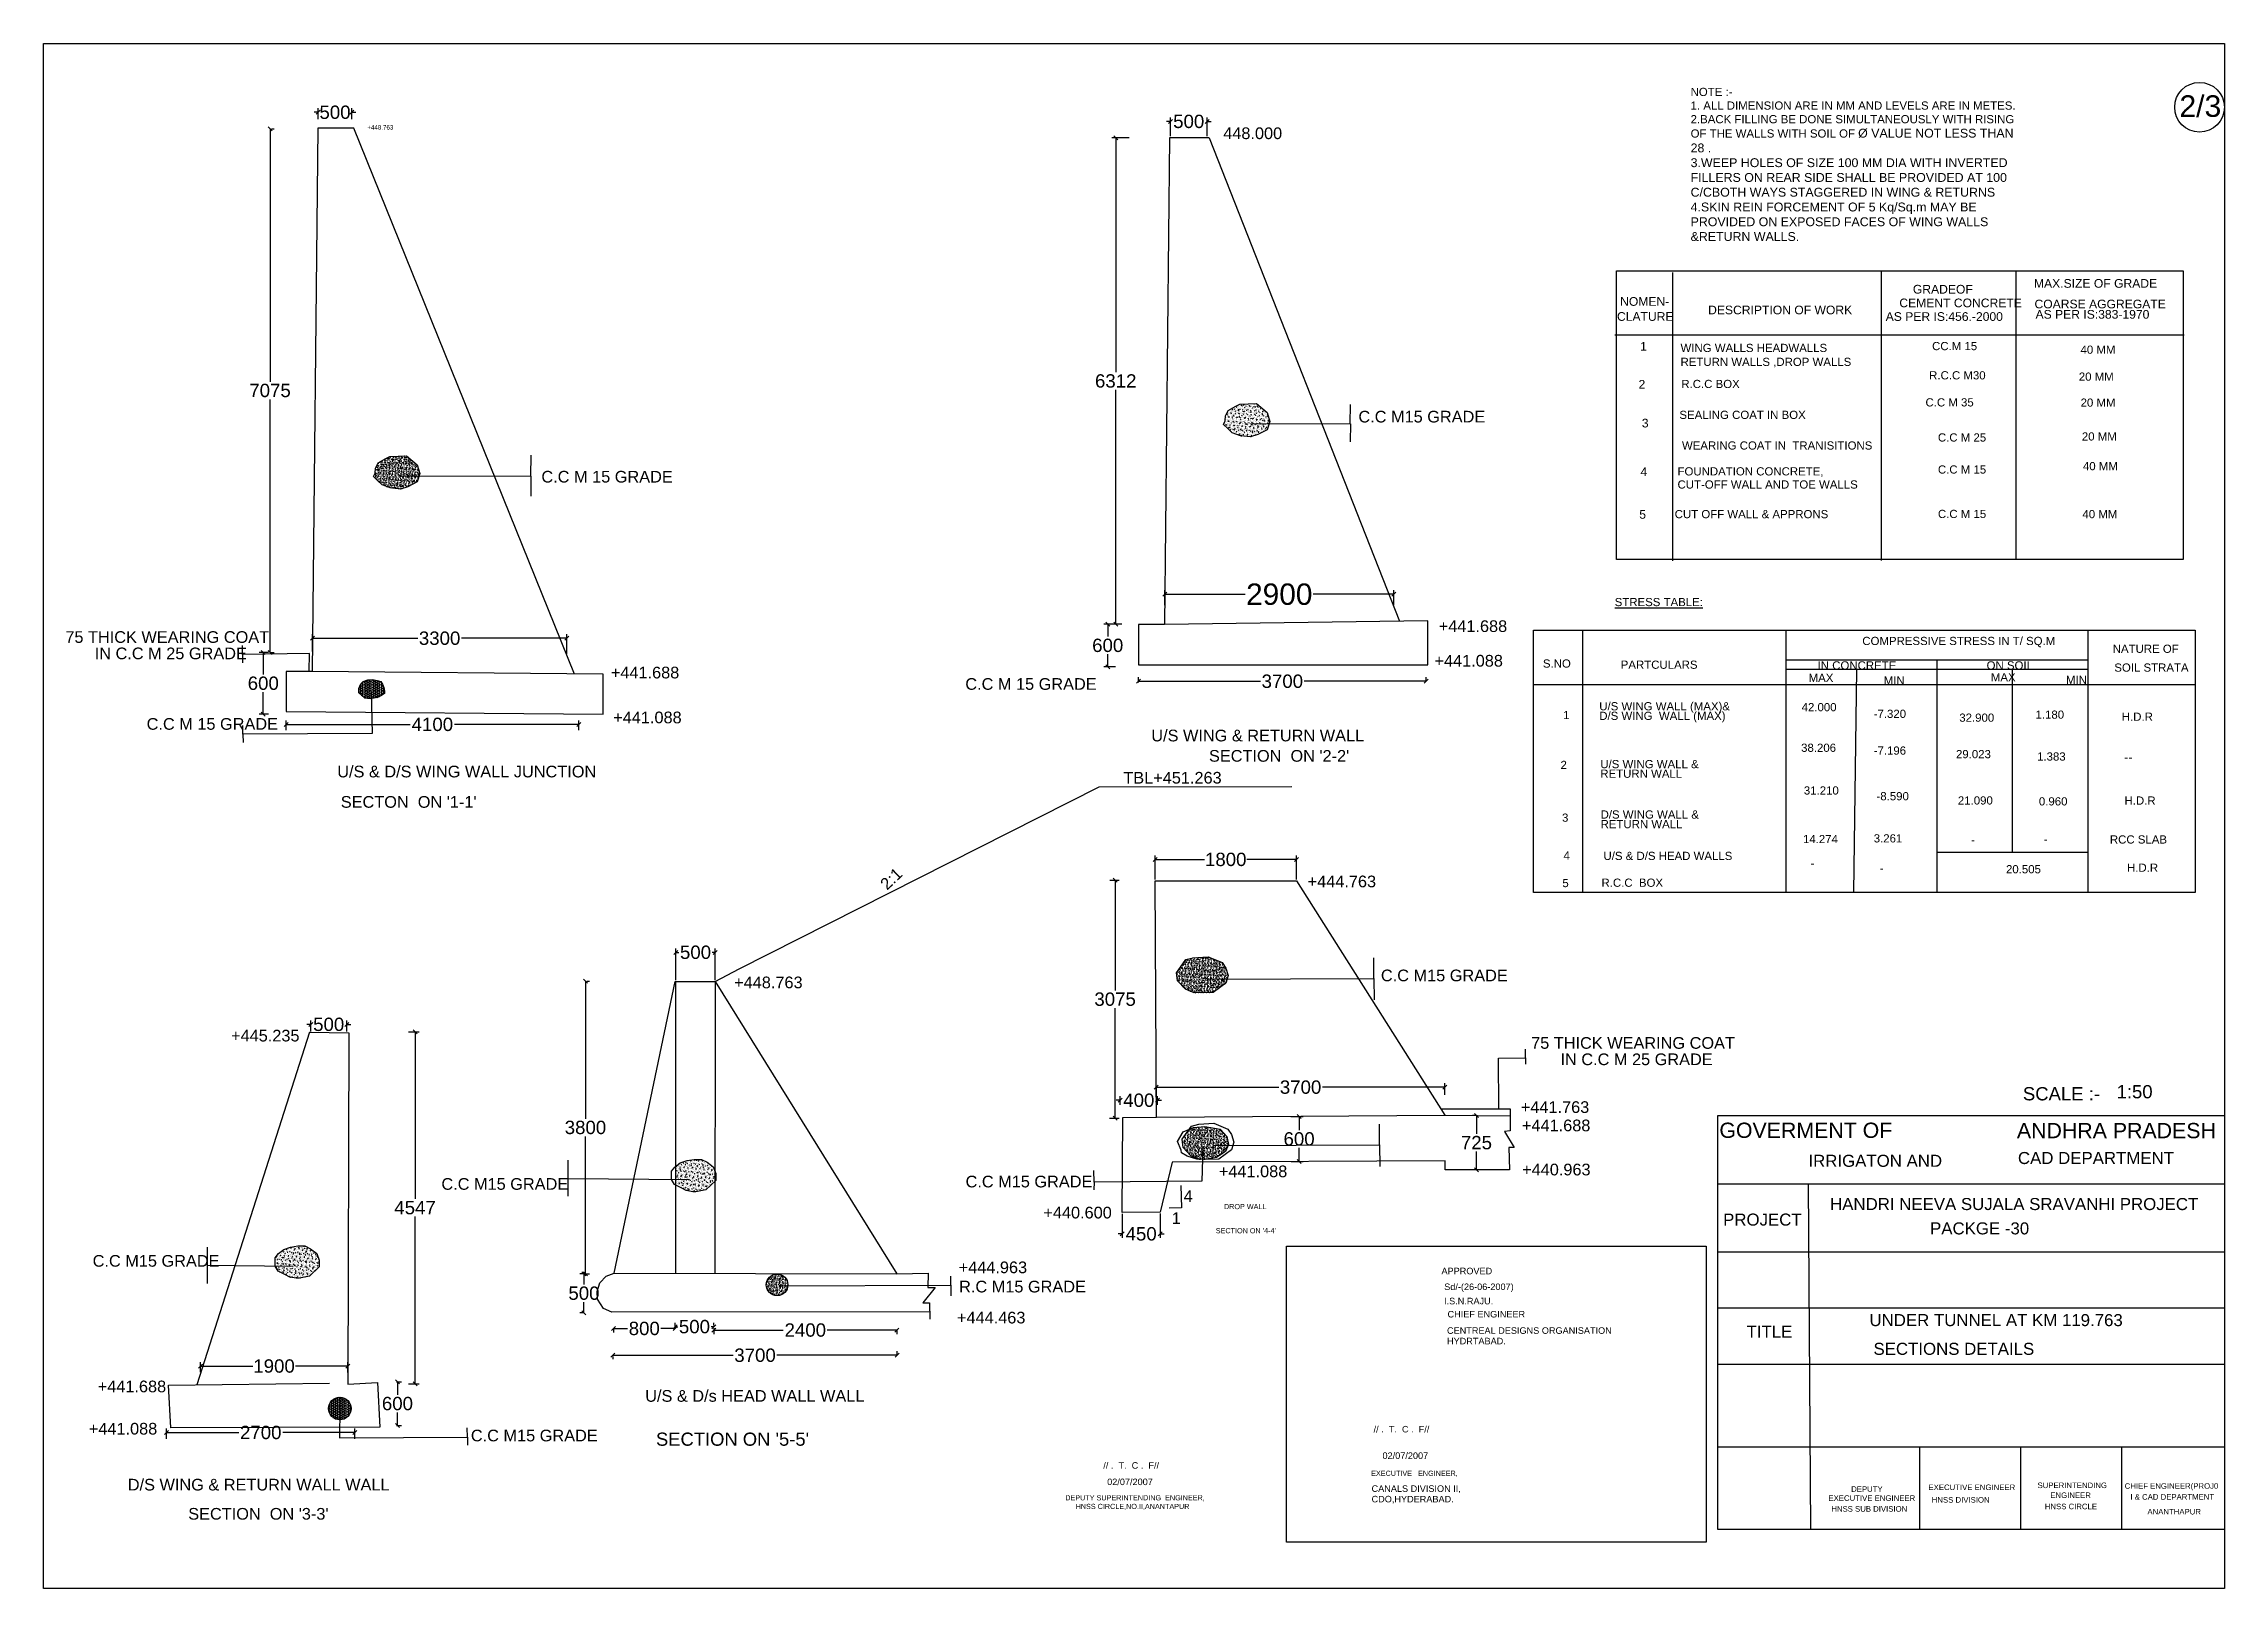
# Model space of a CAD drawing. Header units: metres. Extents: x -25.5 to 72.6, y 145.8 to 215.3.
import ezdxf

# ---------------------------------------------------------------- set-up
doc = ezdxf.new("R2010")
doc.units = ezdxf.units.M
doc.header["$MEASUREMENT"] = 0
doc.layers.add('DRAWING', color=7, linetype='Continuous')
doc.styles.get("Standard").update_dxf_attribs({"font": 'arial.ttf'})
doc.dimstyles.get("Standard").update_dxf_attribs({"dimtxt": 0.35, "dimasz": 0.18, "dimexe": 0.18, "dimexo": 0.0625, "dimgap": 0.09, "dimtad": 0, "dimtih": 1, "dimtoh": 1, "dimdec": 4, "dimzin": 0, "dimdsep": 46, "dimtxsty": 'Standard', "dimblk": 'OBLIQUE', "dimcen": 0.09, "dimadec": 0, "dimazin": 0, "dimtfac": 1, "dimtdec": 4, "dimtofl": 0, "dimtmove": 0, "dimatfit": 3, "dimfxl": 1, "dimtolj": 1, "dimtzin": 0, "dimarcsym": 0})
pattern_1 = [(50, (0, 0), (0.17931505, -0.01568803), [0.01875, -0.20625]), (355, (0, 0), (-0.03468783, 0.18804803), [0.015, -0.165]), (100.45144, (0.01494, -0.0013), (0.14462721, 0.17236), [0.01593505, -0.17528553]), (46.1842, (0, 0.05), (0.26681033, -0.04137982), [0.028125, -0.309375]), (96.63564, (0.02223, 0.04655), (0.2336655, 0.24352965), [0.0239026, -0.26292844]), (351.18416, (0, 0.05), (0.2336655, 0.24352965), [0.0225, -0.2475]), (21, (0.025, 0.0375), (0.14922676, -0.10065472), [0.01875, -0.20625]), (326, (0.025, 0.0375), (0.06082883, 0.18128751), [0.015, -0.165]), (71.45144, (0.03744, 0.02911), (0.2100556, 0.08063279), [0.01593505, -0.17528553]), (37.5, (0, 0), (0.003039964, 0.083223463), [0, -0.163, 0, -0.1675, 0, -0.165625]), (7.5, (0, 0), (0.065767384, 0.098602928), [0, -0.0955, 0, -0.15925, 0, -0.063125]), (327.5, (-0.05575, 0), (0.13345561, -0.005638718), [0, -0.0625, 0, -0.195, 0, -0.25875]), (317.5, (-0.08075, 0), (0.14579654, 0.025026246), [0, -0.08125, 0, -0.1295, 0, -0.18375])]

msp = doc.modelspace()

# ---------------------------------------------------------------- texts
at = {"layer": 'DRAWING'}
for s, height, p in [('2/3', 0.968841, (70.55334, 211.98485)), ('+448.763', 0.2, (-10.9314, 211.4138)), ('448.000', 0.524695, (27.55775, 210.98544)), ('GRADEOF ', 0.390097, (58.56786, 204.03858)), ('MAX.SIZE OF GRADE', 0.390097, (64.0117, 204.30103)), ('CLATURE', 0.390097, (45.26259, 202.81313)), ('NOMEN-', 0.390097, (45.4046, 203.48876)), ('DESCRIPTION OF WORK ', 0.390097, (49.36122, 203.10648)), ('AS PER IS:456.-2000', 0.390097, (57.34541, 202.81076)), ('CEMENT CONCRETE', 0.390097, (57.95848, 203.42344)), ('COARSE AGGREGATE', 0.390097, (64.03658, 203.37373)), ('AS PER IS:383-1970', 0.390097, (64.08351, 202.90973)), ('1', 0.3901, (46.30001, 201.46822)), ('WING WALLS HEADWALLS', 0.3676886, (48.12062, 201.41115)), ('RETURN WALLS ,DROP WALLS', 0.3676886, (48.12062, 200.78449)), ('CC.M 15', 0.367689, (59.43067, 201.49388)), ('40 MM ', 0.367689, (66.1069, 201.33268)), ('2', 0.3901, (46.23313, 199.76387)), ('R.C.C BOX', 0.367689, (48.1564, 199.7901)), ('R.C.C M30', 0.367689, (59.29908, 200.17886)), ('20 MM ', 0.367689, (66.03026, 200.12121)), ('C.C M 35', 0.367689, (59.1346, 198.96247)), ('20 MM ', 0.367689, (66.10986, 198.95126)), ('C.C M15 GRADE', 0.5246951, (33.63629, 198.24124)), ('3', 0.3901, (46.3805, 198.01936)), ('SEALING COAT IN BOX', 0.3676886, (48.06994, 198.40175)), ('WEARING COAT IN  TRANISITIONS', 0.3676886, (48.18491, 197.02292)), ('C.C M 25', 0.367689, (59.69384, 197.38445)), ('20 MM ', 0.367689, (66.16672, 197.42918)), ('4', 0.3901, (46.31856, 195.83369)), ('FOUNDATION CONCRETE, ', 0.3676886, (47.9851, 195.86038)), ('C.C M 15', 0.367689, (59.69384, 195.94445)), ('40 MM ', 0.367689, (66.21471, 196.09515)), ('C.C M 15 GRADE', 0.5246951, (-3.10181, 195.54066)), ('CUT-OFF WALL AND TOE WALLS', 0.3676886, (47.9851, 195.26972)), ('5', 0.3901, (46.26547, 193.91295)), ('CUT OFF WALL & APPRONS', 0.3676886, (47.85792, 193.93695)), ('C.C M 15', 0.367689, (59.69384, 193.94536)), ('40 MM ', 0.367689, (66.19196, 193.93697)), ('%%USTRESS TABLE:', 0.3676886, (45.16068, 189.98317)), ('+441.688', 0.524695, (37.24766, 188.82063)), ('75 THICK WEARING COAT', 0.5246951, (-24.50762, 188.33128)), ('COMPRESSIVE STRESS IN T/ SQ.M', 0.3676886, (56.29416, 188.23398)), ('IN C.C M 25 GRADE', 0.5246951, (-23.18744, 187.5955)), ('+441.088', 0.524695, (37.05577, 187.26512)), ('S.NO ', 0.367689, (41.93154, 187.21834)), ('PARTCULARS ', 0.3676886, (45.43173, 187.1659)), ('IN CONCRETE', 0.3676886, (54.28412, 187.13452)), ('ON SOIL', 0.367689, (61.88299, 187.13452)), ('NATURE OF ', 0.367689, (67.55346, 187.88299)), ('SOIL STRATA', 0.3676886, (67.62577, 187.03684)), ('+441.688', 0.524695, (0.02048, 186.73366)), ('C.C M 15 GRADE', 0.5246951, (15.95966, 186.21993)), ('MAX', 0.367689, (53.88013, 186.57425)), ('MIN', 0.367689, (57.25732, 186.45605)), ('MAX', 0.367689, (62.07449, 186.60097)), ('MIN', 0.367689, (65.45168, 186.48277)), ('U/S WING WALL (MAX)&', 0.3676886, (44.46545, 185.29714)), ('42.000', 0.367689, (53.56476, 185.25579)), ('C.C M 15 GRADE', 0.5246951, (-20.85174, 184.42403)), ('+441.088', 0.524695, (0.12793, 184.7159)), ('U/S WING & RETURN WALL', 0.5246951, (24.32323, 183.90161)), ('1', 0.36769, (42.84221, 184.90135)), ('D/S WING  WALL (MAX)', 0.3676886, (44.46545, 184.86631)), ('-7.320', 0.367689, (56.80514, 184.95737)), ('32.900', 0.367689, (60.65453, 184.7852)), ('1.180', 0.367689, (64.08155, 184.92071)), ('H.D.R', 0.367689, (67.96171, 184.82748)), ("SECTION  ON '2-2'", 0.5246951, (26.91648, 182.9879)), ('38.206', 0.367689, (53.54178, 183.43083)), ('-7.196', 0.367689, (56.80514, 183.30457)), ('29.023', 0.367689, (60.50515, 183.14388)), ('1.383', 0.367689, (64.15264, 183.03776)), ('U/S & D/S WING WALL JUNCTION', 0.5246951, (-12.28156, 182.28262)), ('TBL+451.263', 0.5246951, (23.06579, 182.00419)), ('2', 0.36769, (42.72431, 182.65926)), ('U/S WING WALL &', 0.3676886, (44.5132, 182.69604)), ('RETURN WALL', 0.3676886, (44.5132, 182.26521)), ('-', 0.36769, (68.0722, 183.00827)), ('-', 0.36769, (68.26561, 183.00508)), ("SECTON  ON '1-1'", 0.5246951, (-12.12267, 180.91704)), ('31.210', 0.367689, (53.66475, 181.51027)), ('-8.590', 0.367689, (56.9317, 181.25272)), ('21.090', 0.367689, (60.5912, 181.06142)), ('H.D.R', 0.367689, (68.08417, 181.05681)), ('3', 0.36769, (42.79215, 180.28773)), ('D/S WING WALL &', 0.3676886, (44.52513, 180.42904)), ('0.960', 0.367689, (64.23381, 181.02087)), ('RETURN WALL', 0.3676886, (44.52513, 179.99822)), ('14.274', 0.367689, (53.62614, 179.32564)), ('3.261', 0.367689, (56.80666, 179.35683)), ('-', 0.36769, (61.18947, 179.28978)), ('-', 0.36769, (64.45538, 179.31243)), ('RCC SLAB ', 0.367689, (67.42631, 179.30624)), ('4', 0.36769, (42.86076, 178.58924)), ('U/S & D/S HEAD WALLS', 0.3676886, (44.65602, 178.5686)), ('+444.763', 0.524695, (31.35277, 177.34113)), ('5', 0.36769, (42.80767, 177.34608)), ('R.C.C  BOX', 0.367689, (44.56662, 177.36327)), ('-', 0.36769, (53.96742, 178.24097)), ('-', 0.36769, (57.07458, 178.01443)), ('20.505', 0.367689, (62.75425, 177.96964)), ('H.D.R', 0.367689, (68.19743, 178.0376)), ('C.C M15 GRADE', 0.5246951, (34.64793, 173.1138)), ('+448.763', 0.524695, (5.56542, 172.80009)), ('+445.235', 0.524695, (-17.0562, 170.40758)), ('75 THICK WEARING COAT', 0.5246951, (41.40234, 170.07773)), ('IN C.C M 25 GRADE', 0.5246951, (42.72252, 169.34194)), ('+441.763', 0.524695, (40.93817, 167.19326)), ('SCALE :-', 0.595833, (63.51403, 167.7584)), ('1:50', 0.595833, (67.72702, 167.85005)), ('+441.688', 0.524695, (40.98966, 166.36975)), ('GOVERMENT OF  ', 0.6862901, (49.86593, 166.0708)), ('ANDHRA PRADESH ', 0.6862901, (63.24509, 166.0559)), ('+441.088', 0.524695, (27.36028, 164.30433)), ('+440.963', 0.524695, (40.99732, 164.38576)), ('IRRIGATON AND ', 0.5414126, (53.87235, 164.76997)), ('CAD DEPARTMENT ', 0.5414126, (63.29219, 164.89543)), ('C.C M15 GRADE', 0.5246951, (-7.59796, 163.73742)), ('C.C M15 GRADE', 0.5246951, (15.97178, 163.8452)), ('+440.600', 0.524695, (19.46892, 162.4498)), ('4', 0.5247, (25.77733, 163.19164)), ('DROP WALL ', 0.232258, (27.59103, 162.86662)), ('HANDRI NEEVA SUJALA SRAVANHI PROJECT ', 0.5414126, (54.84498, 162.82603)), ('1', 0.5247, (25.23795, 162.19608)), ("SECTION ON '4-4'", 0.232258, (27.22284, 161.7808)), ('PROJECT ', 0.541413, (50.03527, 162.12639)), ('PACKGE -30', 0.541413, (59.34178, 161.73136)), ('C.C M15 GRADE', 0.5246951, (-23.27903, 160.27895)), ('+444.963', 0.524695, (15.66085, 159.98669)), ('APPROVED', 0.293717, (37.37112, 159.93856)), ('R.C M15 GRADE', 0.5246951, (15.68083, 159.12145)), ('Sd/-(26-06-2007)', 0.2937167, (37.49369, 159.22841)), ('I.S.N.RAJU.', 0.2937167, (37.48676, 158.58678)), ('+444.463', 0.524695, (15.58468, 157.728)), ('CHIEF ENGINEER', 0.2937167, (37.64369, 157.99593)), ('UNDER TUNNEL AT KM 119.763', 0.5414126, (56.61621, 157.60659)), ('CENTREAL DESIGNS ORGANISATION ', 0.2937167, (37.61955, 157.26039)), ('HYDRTABAD.', 0.293717, (37.61955, 156.78856)), ('TITLE ', 0.541413, (51.08826, 157.09294)), ('SECTIONS DETAILS', 0.5414126, (56.79684, 156.31522)), ('+441.688', 0.524695, (-23.05273, 154.6323)), ('U/S & D/s HEAD WALL WALL ', 0.5246951, (1.56622, 154.20528)), ('+441.088', 0.524695, (-23.45241, 152.73148)), ('// .  T.  C .  F//', 0.2937167, (34.3187, 152.82543)), ('C.C M15 GRADE', 0.5246951, (-6.27226, 152.42457)), ("SECTION ON '5-5'", 0.5920011, (2.04974, 152.22674)), ('// .  T.  C .  F//', 0.2937167, (22.16447, 151.19448)), ('EXECUTIVE   ENGINEER,', 0.232258, (34.20865, 150.87251)), ('02/07/2007', 0.293717, (34.71961, 151.63445)), ('D/S WING & RETURN WALL WALL', 0.5246951, (-21.69904, 150.21565)), ('02/07/2007', 0.293717, (22.33812, 150.4575)), ('CANALS DIVISION II,', 0.2937167, (34.22804, 150.15271)), ('DEPUTY ', 0.25, (55.79278, 150.15453)), ('EXECUTIVE ENGINEER ', 0.25, (59.26898, 150.23366)), ('SUPERINTENDING ', 0.25, (64.1726, 150.32272)), ('ENGINEER ', 0.25, (64.74818, 149.87666)), ('CHIEF ENGINEER(PROJ0', 0.25, (68.09126, 150.29235)), ('I & CAD DEPARTMENT ', 0.25, (68.34905, 149.80078)), ("SECTION  ON '3-3'", 0.5246951, (-18.98187, 148.90409)), ('DEPUTY SUPERINTENDING  ENGINEER,', 0.232258, (20.45417, 149.77123)), ('HNSS CIRCLE,NO.II,ANANTAPUR', 0.232258, (20.91859, 149.38247)), ('CDO,HYDERABAD.', 0.2937167, (34.22804, 149.68088)), ('EXECUTIVE ENGINEER ', 0.25, (54.77064, 149.74812)), ('HNSS SUB DIVISION ', 0.25, (54.89965, 149.2624)), ('HNSS DIVISION ', 0.25, (59.41783, 149.66865)), ('HNSS CIRCLE', 0.25, (64.50009, 149.37112)), ('ANANTHAPUR', 0.25, (69.11459, 149.13753))]:
    msp.add_text(s, height=height, dxfattribs=at).set_placement(p)
msp.add_text('2:1', height=0.524695, rotation=43.6276641, dxfattribs=at).set_placement((12.44126, 177.18551))
at = {"layer": 'DRAWING', "insert": (48.57316, 213.29022), "char_height": 0.36768862, "width": 15.2416376, "attachment_point": 1}
msp.add_mtext('NOTE :-\\P1. ALL DIMENSION ARE IN MM AND LEVELS ARE IN METES.\\P2.BACK FILLING BE DONE SIMULTANEOUSLY WITH RISING OF THE WALLS WITH SOIL OF {\\H1.0833x;Ø VALUE NOT LESS THAN 28 .\\P3.WEEP HOLES OF SIZE 100 MM DIA WITH INVERTED FILLERS ON REAR SIDE SHALL BE PROVIDED AT 100 C/CBOTH WAYS STAGGERED IN WING & RETURNS \\P4.SKIN REIN FORCEMENT OF 5 Kq/Sq.m MAY BE PROVIDED ON EXPOSED FACES OF WING WALLS &RETURN WALLS.}', dxfattribs=at)

# ---------------------------------------------------------------- blocks, each defined once
blk = doc.blocks.new('_Oblique')
at = {"color": 0, "linetype": 'ByBlock', "lineweight": -2}
blk.add_line((-0.5, -0.5), (0.5, 0.5), dxfattribs=at)
blk = doc.blocks.new('*D49')
at = {"layer": 'Defpoints', "color": 0, "transparency": 16777216}
for p in [(-13.139, 211.811), (-11.627, 212.189), (-11.627, 211.811)]:
    blk.add_point(p, dxfattribs=at)
at = {"layer": 'DRAWING', "color": 0, "lineweight": -2, "transparency": 16777216}
for p, q in [((-13.139, 212.189), (-13.319, 212.189)), ((-13.139, 211.874), (-13.139, 212.369)), ((-11.627, 211.874), (-11.627, 212.369)), ((-11.627, 212.189), (-11.447, 212.189))]:
    blk.add_line(p, q, dxfattribs=at)
at = {"layer": 'DRAWING', "color": 0, "lineweight": -2, "transparency": 16777216, "xscale": 0.18, "yscale": 0.18, "zscale": 0.18}
blk.add_blockref('_Oblique', (-13.139, 212.189), dxfattribs=at)
at = {"layer": 'DRAWING', "color": 0, "lineweight": -2, "transparency": 16777216, "xscale": 0.18, "yscale": 0.18, "zscale": 0.18, "rotation": 180}
blk.add_blockref('_Oblique', (-11.627, 212.189), dxfattribs=at)
at = {"layer": 'DRAWING', "color": 0, "transparency": 16777216, "insert": (-12.383, 212.189), "char_height": 0.6, "attachment_point": 5}
blk.add_mtext('\\A1;500', dxfattribs=at)
blk = doc.blocks.new('*D50')
at = {"layer": 'Defpoints', "color": 0, "transparency": 16777216}
for p in [(-15.305, 211.453), (-15.326, 187.903), (-15.304, 187.903)]:
    blk.add_point(p, dxfattribs=at)
at = {"layer": 'DRAWING', "color": 0, "lineweight": -2, "transparency": 16777216}
for p, q in [((-15.304, 211.453), (-15.304, 200.074)), ((-15.242, 211.453), (-15.124, 211.453)), ((-15.304, 187.903), (-15.304, 199.282)), ((-15.264, 187.903), (-15.124, 187.903))]:
    blk.add_line(p, q, dxfattribs=at)
at = {"layer": 'DRAWING', "color": 0, "lineweight": -2, "transparency": 16777216, "xscale": 0.18, "yscale": 0.18, "zscale": 0.18}
for p, rotation in [((-15.304, 211.453), 90), ((-15.304, 187.903), 270)]:
    blk.add_blockref('_Oblique', p, dxfattribs=dict(at, rotation=rotation))
at = {"layer": 'DRAWING', "color": 0, "transparency": 16777216, "insert": (-15.304, 199.678), "char_height": 0.6, "attachment_point": 5}
blk.add_mtext('\\A1;7075', dxfattribs=at)
blk = doc.blocks.new('*D51')
at = {"layer": 'Defpoints', "color": 0, "transparency": 16777216}
for p in [(-15.304, 187.903), (-15.609, 185.123), (-15.304, 185.123)]:
    blk.add_point(p, dxfattribs=at)
at = {"layer": 'DRAWING', "color": 0, "lineweight": -2, "transparency": 16777216}
for p, q in [((-15.367, 187.903), (-15.789, 187.903)), ((-15.609, 187.903), (-15.609, 186.909)), ((-15.609, 185.123), (-15.609, 186.116)), ((-15.367, 185.123), (-15.789, 185.123))]:
    blk.add_line(p, q, dxfattribs=at)
at = {"layer": 'DRAWING', "color": 0, "lineweight": -2, "transparency": 16777216, "xscale": 0.18, "yscale": 0.18, "zscale": 0.18}
for p, rotation in [((-15.609, 187.903), 90), ((-15.609, 185.123), 270)]:
    blk.add_blockref('_Oblique', p, dxfattribs=dict(at, rotation=rotation))
at = {"layer": 'DRAWING', "color": 0, "transparency": 16777216, "insert": (-15.609, 186.513), "char_height": 0.6, "attachment_point": 5}
blk.add_mtext('\\A1;600', dxfattribs=at)
blk = doc.blocks.new('*D52')
at = {"layer": 'Defpoints', "color": 0, "transparency": 16777216}
for p in [(-1.425, 184.663), (-14.583, 184.339), (-1.425, 184.339)]:
    blk.add_point(p, dxfattribs=at)
at = {"layer": 'DRAWING', "color": 0, "lineweight": -2, "transparency": 16777216}
for p, q in [((-14.583, 184.401), (-14.583, 184.843)), ((-14.583, 184.663), (-9.001, 184.663)), ((-1.425, 184.663), (-7.007, 184.663)), ((-1.425, 184.401), (-1.425, 184.843))]:
    blk.add_line(p, q, dxfattribs=at)
at = {"layer": 'DRAWING', "color": 0, "lineweight": -2, "transparency": 16777216, "xscale": 0.18, "yscale": 0.18, "zscale": 0.18, "rotation": 180}
blk.add_blockref('_Oblique', (-14.583, 184.663), dxfattribs=at)
at = {"layer": 'DRAWING', "color": 0, "lineweight": -2, "transparency": 16777216, "xscale": 0.18, "yscale": 0.18, "zscale": 0.18}
blk.add_blockref('_Oblique', (-1.425, 184.663), dxfattribs=at)
at = {"layer": 'DRAWING', "color": 0, "transparency": 16777216, "insert": (-8.004, 184.663), "char_height": 0.6, "attachment_point": 5}
blk.add_mtext('\\A1;4100', dxfattribs=at)
blk = doc.blocks.new('*D61')
at = {"layer": 'Defpoints', "color": 0, "transparency": 16777216}
for p in [(-1.956, 188.538), (-13.401, 187.883), (-1.956, 187.771)]:
    blk.add_point(p, dxfattribs=at)
at = {"layer": 'DRAWING', "color": 0, "lineweight": -2, "transparency": 16777216}
for p, q in [((-13.401, 187.946), (-13.401, 188.718)), ((-13.401, 188.538), (-8.663, 188.538)), ((-1.956, 188.538), (-6.694, 188.538)), ((-1.956, 187.834), (-1.956, 188.718))]:
    blk.add_line(p, q, dxfattribs=at)
at = {"layer": 'DRAWING', "color": 0, "lineweight": -2, "transparency": 16777216, "xscale": 0.18, "yscale": 0.18, "zscale": 0.18, "rotation": 180}
blk.add_blockref('_Oblique', (-13.401, 188.538), dxfattribs=at)
at = {"layer": 'DRAWING', "color": 0, "lineweight": -2, "transparency": 16777216, "xscale": 0.18, "yscale": 0.18, "zscale": 0.18}
blk.add_blockref('_Oblique', (-1.956, 188.538), dxfattribs=at)
at = {"layer": 'DRAWING', "color": 0, "transparency": 16777216, "insert": (-7.679, 188.538), "char_height": 0.6, "attachment_point": 5}
blk.add_mtext('\\A1;3300', dxfattribs=at)
blk = doc.blocks.new('*D53')
at = {"layer": 'Defpoints', "color": 0, "transparency": 16777216}
for p in [(25.18, 211.053), (26.832, 211.778), (26.832, 211.053)]:
    blk.add_point(p, dxfattribs=at)
at = {"layer": 'DRAWING', "color": 0, "lineweight": -2, "transparency": 16777216}
for p, q in [((25.18, 211.115), (25.18, 211.958)), ((26.832, 211.115), (26.832, 211.958)), ((25.18, 211.778), (25, 211.778)), ((26.832, 211.778), (27.012, 211.778))]:
    blk.add_line(p, q, dxfattribs=at)
at = {"layer": 'DRAWING', "color": 0, "lineweight": -2, "transparency": 16777216, "xscale": 0.18, "yscale": 0.18, "zscale": 0.18}
blk.add_blockref('_Oblique', (25.18, 211.778), dxfattribs=at)
at = {"layer": 'DRAWING', "color": 0, "lineweight": -2, "transparency": 16777216, "xscale": 0.18, "yscale": 0.18, "zscale": 0.18, "rotation": 180}
blk.add_blockref('_Oblique', (26.832, 211.778), dxfattribs=at)
at = {"layer": 'DRAWING', "color": 0, "transparency": 16777216, "insert": (26.006, 211.778), "char_height": 0.6, "attachment_point": 5}
blk.add_mtext('\\A1;500', dxfattribs=at)
blk = doc.blocks.new('*D54')
at = {"layer": 'Defpoints', "color": 0, "transparency": 16777216}
for p in [(23.392, 211.035), (22.723, 189.177), (23.062, 189.177)]:
    blk.add_point(p, dxfattribs=at)
at = {"layer": 'DRAWING', "color": 0, "lineweight": -2, "transparency": 16777216}
for p, q in [((23.329, 211.035), (22.543, 211.035)), ((22.723, 211.035), (22.723, 200.502)), ((22.723, 189.177), (22.723, 199.709)), ((22.999, 189.177), (22.543, 189.177))]:
    blk.add_line(p, q, dxfattribs=at)
at = {"layer": 'DRAWING', "color": 0, "lineweight": -2, "transparency": 16777216, "xscale": 0.18, "yscale": 0.18, "zscale": 0.18}
for p, rotation in [((22.723, 211.035), 90), ((22.723, 189.177), 270)]:
    blk.add_blockref('_Oblique', p, dxfattribs=dict(at, rotation=rotation))
at = {"layer": 'DRAWING', "color": 0, "transparency": 16777216, "insert": (22.723, 200.106), "char_height": 0.6, "attachment_point": 5}
blk.add_mtext('\\A1;6312', dxfattribs=at)
blk = doc.blocks.new('*D55')
at = {"layer": 'Defpoints', "color": 0, "transparency": 16777216}
for p in [(22.771, 189.177), (22.363, 187.255), (22.771, 187.255)]:
    blk.add_point(p, dxfattribs=at)
at = {"layer": 'DRAWING', "color": 0, "lineweight": -2, "transparency": 16777216}
for p, q in [((22.709, 189.177), (22.183, 189.177)), ((22.363, 189.177), (22.363, 188.612)), ((22.363, 187.255), (22.363, 187.82)), ((22.709, 187.255), (22.183, 187.255))]:
    blk.add_line(p, q, dxfattribs=at)
at = {"layer": 'DRAWING', "color": 0, "lineweight": -2, "transparency": 16777216, "xscale": 0.18, "yscale": 0.18, "zscale": 0.18}
for p, rotation in [((22.363, 189.177), 90), ((22.363, 187.255), 270)]:
    blk.add_blockref('_Oblique', p, dxfattribs=dict(at, rotation=rotation))
at = {"layer": 'DRAWING', "color": 0, "transparency": 16777216, "insert": (22.363, 188.216), "char_height": 0.6, "attachment_point": 5}
blk.add_mtext('\\A1;600', dxfattribs=at)
blk = doc.blocks.new('*D62')
at = {"layer": 'Defpoints', "color": 0, "transparency": 16777216}
for p in [(35.225, 190.514), (24.929, 189.971), (35.225, 189.961)]:
    blk.add_point(p, dxfattribs=at)
at = {"layer": 'DRAWING', "color": 0, "lineweight": -2, "transparency": 16777216}
for p, q in [((24.929, 190.034), (24.929, 190.694)), ((24.929, 190.514), (28.547, 190.514)), ((35.225, 190.514), (31.607, 190.514)), ((35.225, 190.023), (35.225, 190.694))]:
    blk.add_line(p, q, dxfattribs=at)
at = {"layer": 'DRAWING', "color": 0, "lineweight": -2, "transparency": 16777216, "xscale": 0.18, "yscale": 0.18, "zscale": 0.18, "rotation": 180}
blk.add_blockref('_Oblique', (24.929, 190.514), dxfattribs=at)
at = {"layer": 'DRAWING', "color": 0, "lineweight": -2, "transparency": 16777216, "xscale": 0.18, "yscale": 0.18, "zscale": 0.18}
blk.add_blockref('_Oblique', (35.225, 190.514), dxfattribs=at)
at = {"layer": 'DRAWING', "color": 0, "transparency": 16777216, "insert": (30.077, 190.514), "char_height": 0.6, "attachment_point": 5}
blk.add_mtext('\\A1;{\\H1.6x;2900}', dxfattribs=at)
blk = doc.blocks.new('*D56')
at = {"layer": 'Defpoints', "color": 0, "transparency": 16777216}
for p in [(23.745, 186.492), (36.684, 186.603), (36.684, 186.544)]:
    blk.add_point(p, dxfattribs=at)
at = {"layer": 'DRAWING', "color": 0, "lineweight": -2, "transparency": 16777216}
for p, q in [((23.745, 186.554), (23.745, 186.783)), ((23.745, 186.603), (29.23, 186.603)), ((36.684, 186.603), (31.199, 186.603)), ((36.684, 186.607), (36.684, 186.783))]:
    blk.add_line(p, q, dxfattribs=at)
at = {"layer": 'DRAWING', "color": 0, "lineweight": -2, "transparency": 16777216, "xscale": 0.18, "yscale": 0.18, "zscale": 0.18, "rotation": 180}
blk.add_blockref('_Oblique', (23.745, 186.603), dxfattribs=at)
at = {"layer": 'DRAWING', "color": 0, "lineweight": -2, "transparency": 16777216, "xscale": 0.18, "yscale": 0.18, "zscale": 0.18}
blk.add_blockref('_Oblique', (36.684, 186.603), dxfattribs=at)
at = {"layer": 'DRAWING', "color": 0, "transparency": 16777216, "insert": (30.215, 186.603), "char_height": 0.6, "attachment_point": 5}
blk.add_mtext('\\A1;3700', dxfattribs=at)
blk = doc.blocks.new('*D57')
at = {"layer": 'Defpoints', "color": 0, "transparency": 16777216}
for p in [(-13.476, 170.791), (-11.855, 171.174), (-11.855, 170.791)]:
    blk.add_point(p, dxfattribs=at)
at = {"layer": 'DRAWING', "color": 0, "lineweight": -2, "transparency": 16777216}
for p, q in [((-13.476, 171.174), (-13.656, 171.174)), ((-13.476, 170.853), (-13.476, 171.354)), ((-11.855, 170.853), (-11.855, 171.354)), ((-11.855, 171.174), (-11.675, 171.174))]:
    blk.add_line(p, q, dxfattribs=at)
at = {"layer": 'DRAWING', "color": 0, "lineweight": -2, "transparency": 16777216, "xscale": 0.18, "yscale": 0.18, "zscale": 0.18}
blk.add_blockref('_Oblique', (-13.476, 171.174), dxfattribs=at)
at = {"layer": 'DRAWING', "color": 0, "lineweight": -2, "transparency": 16777216, "xscale": 0.18, "yscale": 0.18, "zscale": 0.18, "rotation": 180}
blk.add_blockref('_Oblique', (-11.855, 171.174), dxfattribs=at)
at = {"layer": 'DRAWING', "color": 0, "transparency": 16777216, "insert": (-12.666, 171.174), "char_height": 0.6, "attachment_point": 5}
blk.add_mtext('\\A1;500', dxfattribs=at)
blk = doc.blocks.new('*D58')
at = {"layer": 'Defpoints', "color": 0, "transparency": 16777216}
for p in [(-9.142, 170.844), (-9.142, 155.018), (-8.783, 155.018)]:
    blk.add_point(p, dxfattribs=at)
at = {"layer": 'DRAWING', "color": 0, "lineweight": -2, "transparency": 16777216}
for p, q in [((-9.079, 170.844), (-8.603, 170.844)), ((-8.783, 170.844), (-8.783, 163.326)), ((-8.783, 155.018), (-8.783, 162.536)), ((-9.079, 155.018), (-8.603, 155.018))]:
    blk.add_line(p, q, dxfattribs=at)
at = {"layer": 'DRAWING', "color": 0, "lineweight": -2, "transparency": 16777216, "xscale": 0.18, "yscale": 0.18, "zscale": 0.18}
for p, rotation in [((-8.783, 170.844), 90), ((-8.783, 155.018), 270)]:
    blk.add_blockref('_Oblique', p, dxfattribs=dict(at, rotation=rotation))
at = {"layer": 'DRAWING', "color": 0, "transparency": 16777216, "insert": (-8.783, 162.931), "char_height": 0.6, "attachment_point": 5}
blk.add_mtext('\\A1;4547', dxfattribs=at)
blk = doc.blocks.new('*D59')
at = {"layer": 'Defpoints', "color": 0, "transparency": 16777216}
for p in [(-9.68, 155.108), (-9.68, 153.134), (-9.575, 153.134)]:
    blk.add_point(p, dxfattribs=at)
at = {"layer": 'DRAWING', "color": 0, "lineweight": -2, "transparency": 16777216}
for p, q in [((-9.618, 155.108), (-9.395, 155.108)), ((-9.575, 155.108), (-9.575, 154.517)), ((-9.618, 153.134), (-9.395, 153.134)), ((-9.575, 153.134), (-9.575, 153.724))]:
    blk.add_line(p, q, dxfattribs=at)
at = {"layer": 'DRAWING', "color": 0, "lineweight": -2, "transparency": 16777216, "xscale": 0.18, "yscale": 0.18, "zscale": 0.18}
for p, rotation in [((-9.575, 155.108), 90), ((-9.575, 153.134), 270)]:
    blk.add_blockref('_Oblique', p, dxfattribs=dict(at, rotation=rotation))
at = {"layer": 'DRAWING', "color": 0, "transparency": 16777216, "insert": (-9.575, 154.121), "char_height": 0.6, "attachment_point": 5}
blk.add_mtext('\\A1;600', dxfattribs=at)
blk = doc.blocks.new('*D60')
at = {"layer": 'Defpoints', "color": 0, "transparency": 16777216}
for p in [(-19.96, 152.476), (-11.484, 152.821), (-11.484, 152.476)]:
    blk.add_point(p, dxfattribs=at)
at = {"layer": 'DRAWING', "color": 0, "lineweight": -2, "transparency": 16777216}
for p, q in [((-19.96, 152.538), (-19.96, 153.001)), ((-11.484, 152.538), (-11.484, 153.001)), ((-19.96, 152.821), (-16.712, 152.821)), ((-11.484, 152.821), (-14.732, 152.821))]:
    blk.add_line(p, q, dxfattribs=at)
at = {"layer": 'DRAWING', "color": 0, "lineweight": -2, "transparency": 16777216, "xscale": 0.18, "yscale": 0.18, "zscale": 0.18, "rotation": 180}
blk.add_blockref('_Oblique', (-19.96, 152.821), dxfattribs=at)
at = {"layer": 'DRAWING', "color": 0, "lineweight": -2, "transparency": 16777216, "xscale": 0.18, "yscale": 0.18, "zscale": 0.18}
blk.add_blockref('_Oblique', (-11.484, 152.821), dxfattribs=at)
at = {"layer": 'DRAWING', "color": 0, "transparency": 16777216, "insert": (-15.722, 152.821), "char_height": 0.6, "attachment_point": 5}
blk.add_mtext('\\A1;2700', dxfattribs=at)
blk = doc.blocks.new('*D63')
at = {"layer": 'Defpoints', "color": 0, "transparency": 16777216}
for p in [(-18.438, 155.478), (-11.807, 155.809), (-11.807, 155.459)]:
    blk.add_point(p, dxfattribs=at)
at = {"layer": 'DRAWING', "color": 0, "lineweight": -2, "transparency": 16777216}
for p, q in [((-18.438, 155.541), (-18.438, 155.989)), ((-11.807, 155.521), (-11.807, 155.989)), ((-18.438, 155.809), (-16.079, 155.809)), ((-11.807, 155.809), (-14.166, 155.809))]:
    blk.add_line(p, q, dxfattribs=at)
at = {"layer": 'DRAWING', "color": 0, "lineweight": -2, "transparency": 16777216, "xscale": 0.18, "yscale": 0.18, "zscale": 0.18, "rotation": 180}
blk.add_blockref('_Oblique', (-18.438, 155.809), dxfattribs=at)
at = {"layer": 'DRAWING', "color": 0, "lineweight": -2, "transparency": 16777216, "xscale": 0.18, "yscale": 0.18, "zscale": 0.18}
blk.add_blockref('_Oblique', (-11.807, 155.809), dxfattribs=at)
at = {"layer": 'DRAWING', "color": 0, "transparency": 16777216, "insert": (-15.123, 155.809), "char_height": 0.6, "attachment_point": 5}
blk.add_mtext('\\A1;1900', dxfattribs=at)
blk = doc.blocks.new('*D64')
at = {"layer": 'Defpoints', "color": 0, "transparency": 16777216}
for p in [(24.546, 167.836), (37.524, 168.349), (37.524, 167.946)]:
    blk.add_point(p, dxfattribs=at)
at = {"layer": 'DRAWING', "color": 0, "lineweight": -2, "transparency": 16777216}
for p, q in [((24.546, 167.898), (24.546, 168.529)), ((24.546, 168.349), (30.05, 168.349)), ((37.524, 168.349), (32.02, 168.349)), ((37.524, 168.008), (37.524, 168.529))]:
    blk.add_line(p, q, dxfattribs=at)
at = {"layer": 'DRAWING', "color": 0, "lineweight": -2, "transparency": 16777216, "xscale": 0.18, "yscale": 0.18, "zscale": 0.18, "rotation": 180}
blk.add_blockref('_Oblique', (24.546, 168.349), dxfattribs=at)
at = {"layer": 'DRAWING', "color": 0, "lineweight": -2, "transparency": 16777216, "xscale": 0.18, "yscale": 0.18, "zscale": 0.18}
blk.add_blockref('_Oblique', (37.524, 168.349), dxfattribs=at)
at = {"layer": 'DRAWING', "color": 0, "transparency": 16777216, "insert": (31.035, 168.349), "char_height": 0.6, "attachment_point": 5}
blk.add_mtext('\\A1;3700', dxfattribs=at)
blk = doc.blocks.new('*D65')
at = {"layer": 'Defpoints', "color": 0, "transparency": 16777216}
for p in [(22.4, 177.657), (22.387, 166.954), (22.695, 166.954)]:
    blk.add_point(p, dxfattribs=at)
at = {"layer": 'DRAWING', "color": 0, "lineweight": -2, "transparency": 16777216}
for p, q in [((22.463, 177.657), (22.875, 177.657)), ((22.695, 177.657), (22.695, 172.702)), ((22.695, 166.954), (22.695, 171.909)), ((22.449, 166.954), (22.875, 166.954))]:
    blk.add_line(p, q, dxfattribs=at)
at = {"layer": 'DRAWING', "color": 0, "lineweight": -2, "transparency": 16777216, "xscale": 0.18, "yscale": 0.18, "zscale": 0.18}
for p, rotation in [((22.695, 177.657), 90), ((22.695, 166.954), 270)]:
    blk.add_blockref('_Oblique', p, dxfattribs=dict(at, rotation=rotation))
at = {"layer": 'DRAWING', "color": 0, "transparency": 16777216, "insert": (22.695, 172.306), "char_height": 0.6, "attachment_point": 5}
blk.add_mtext('\\A1;3075', dxfattribs=at)
blk = doc.blocks.new('*D66')
at = {"layer": 'Defpoints', "color": 0, "transparency": 16777216}
for p in [(30.541, 167.038), (30.552, 165.006), (30.968, 165.006)]:
    blk.add_point(p, dxfattribs=at)
at = {"layer": 'DRAWING', "color": 0, "lineweight": -2, "transparency": 16777216}
for p, q in [((30.603, 167.038), (31.148, 167.038)), ((30.968, 167.038), (30.968, 166.419)), ((30.614, 165.006), (31.148, 165.006)), ((30.968, 165.006), (30.968, 165.626))]:
    blk.add_line(p, q, dxfattribs=at)
at = {"layer": 'DRAWING', "color": 0, "lineweight": -2, "transparency": 16777216, "xscale": 0.18, "yscale": 0.18, "zscale": 0.18}
for p, rotation in [((30.968, 167.038), 90), ((30.968, 165.006), 270)]:
    blk.add_blockref('_Oblique', p, dxfattribs=dict(at, rotation=rotation))
at = {"layer": 'DRAWING', "color": 0, "transparency": 16777216, "insert": (30.968, 166.022), "char_height": 0.6, "attachment_point": 5}
blk.add_mtext('\\A1;600', dxfattribs=at)
blk = doc.blocks.new('*D67')
at = {"layer": 'Defpoints', "color": 0, "transparency": 16777216}
for p in [(30.847, 178.591), (24.492, 177.632), (30.847, 177.632)]:
    blk.add_point(p, dxfattribs=at)
at = {"layer": 'DRAWING', "color": 0, "lineweight": -2, "transparency": 16777216}
for p, q in [((24.492, 177.694), (24.492, 178.771)), ((24.492, 178.591), (26.713, 178.591)), ((30.847, 178.591), (28.626, 178.591)), ((30.847, 177.694), (30.847, 178.771))]:
    blk.add_line(p, q, dxfattribs=at)
at = {"layer": 'DRAWING', "color": 0, "lineweight": -2, "transparency": 16777216, "xscale": 0.18, "yscale": 0.18, "zscale": 0.18, "rotation": 180}
blk.add_blockref('_Oblique', (24.492, 178.591), dxfattribs=at)
at = {"layer": 'DRAWING', "color": 0, "lineweight": -2, "transparency": 16777216, "xscale": 0.18, "yscale": 0.18, "zscale": 0.18}
blk.add_blockref('_Oblique', (30.847, 178.591), dxfattribs=at)
at = {"layer": 'DRAWING', "color": 0, "transparency": 16777216, "insert": (27.669, 178.591), "char_height": 0.6, "attachment_point": 5}
blk.add_mtext('\\A1;1800', dxfattribs=at)
blk = doc.blocks.new('*D68')
at = {"layer": 'Defpoints', "color": 0, "transparency": 16777216}
for p in [(23.017, 162.72), (24.716, 162.737), (24.716, 161.753)]:
    blk.add_point(p, dxfattribs=at)
at = {"layer": 'DRAWING', "color": 0, "lineweight": -2, "transparency": 16777216}
for p, q in [((23.017, 162.658), (23.017, 161.573)), ((24.716, 162.675), (24.716, 161.573)), ((23.017, 161.753), (22.837, 161.753)), ((24.716, 161.753), (24.896, 161.753))]:
    blk.add_line(p, q, dxfattribs=at)
at = {"layer": 'DRAWING', "color": 0, "lineweight": -2, "transparency": 16777216, "xscale": 0.18, "yscale": 0.18, "zscale": 0.18}
blk.add_blockref('_Oblique', (23.017, 161.753), dxfattribs=at)
at = {"layer": 'DRAWING', "color": 0, "lineweight": -2, "transparency": 16777216, "xscale": 0.18, "yscale": 0.18, "zscale": 0.18, "rotation": 180}
blk.add_blockref('_Oblique', (24.716, 161.753), dxfattribs=at)
at = {"layer": 'DRAWING', "color": 0, "transparency": 16777216, "insert": (23.866, 161.753), "char_height": 0.6, "attachment_point": 5}
blk.add_mtext('\\A1;450', dxfattribs=at)
blk = doc.blocks.new('*D69')
at = {"layer": 'Defpoints', "color": 0, "transparency": 16777216}
for p in [(-1.126, 173.117), (-1.152, 159.958), (-1.121, 159.958)]:
    blk.add_point(p, dxfattribs=at)
at = {"layer": 'DRAWING', "color": 0, "lineweight": -2, "transparency": 16777216}
for p, q in [((-1.121, 173.117), (-1.121, 166.934)), ((-1.064, 173.117), (-0.941, 173.117)), ((-1.121, 159.958), (-1.121, 166.141)), ((-1.089, 159.958), (-0.941, 159.958))]:
    blk.add_line(p, q, dxfattribs=at)
at = {"layer": 'DRAWING', "color": 0, "lineweight": -2, "transparency": 16777216, "xscale": 0.18, "yscale": 0.18, "zscale": 0.18}
for p, rotation in [((-1.121, 173.117), 90), ((-1.121, 159.958), 270)]:
    blk.add_blockref('_Oblique', p, dxfattribs=dict(at, rotation=rotation))
at = {"layer": 'DRAWING', "color": 0, "transparency": 16777216, "insert": (-1.121, 166.538), "char_height": 0.6, "attachment_point": 5}
blk.add_mtext('\\A1;3800', dxfattribs=at)
blk = doc.blocks.new('*D70')
at = {"layer": 'Defpoints', "color": 0, "transparency": 16777216}
for p in [(-1.089, 159.958), (-1.189, 158.211), (-1.136, 158.211)]:
    blk.add_point(p, dxfattribs=at)
at = {"layer": 'DRAWING', "color": 0, "lineweight": -2, "transparency": 16777216}
for p, q in [((-1.152, 159.958), (-1.369, 159.958)), ((-1.189, 159.958), (-1.189, 159.481)), ((-1.199, 158.211), (-1.369, 158.211)), ((-1.189, 158.211), (-1.189, 158.688))]:
    blk.add_line(p, q, dxfattribs=at)
at = {"layer": 'DRAWING', "color": 0, "lineweight": -2, "transparency": 16777216, "xscale": 0.18, "yscale": 0.18, "zscale": 0.18}
for p, rotation in [((-1.189, 159.958), 90), ((-1.189, 158.211), 270)]:
    blk.add_blockref('_Oblique', p, dxfattribs=dict(at, rotation=rotation))
at = {"layer": 'DRAWING', "color": 0, "transparency": 16777216, "insert": (-1.189, 159.085), "char_height": 0.6, "attachment_point": 5}
blk.add_mtext('\\A1;500', dxfattribs=at)
blk = doc.blocks.new('*D71')
at = {"layer": 'Defpoints', "color": 0, "transparency": 16777216}
for p in [(0.134, 157.513), (2.912, 157.499), (2.912, 157.479)]:
    blk.add_point(p, dxfattribs=at)
at = {"layer": 'DRAWING', "color": 0, "lineweight": -2, "transparency": 16777216}
for p, q in [((0.134, 157.499), (0.771, 157.499)), ((0.134, 157.451), (0.134, 157.319)), ((2.912, 157.499), (2.275, 157.499)), ((2.912, 157.541), (2.912, 157.679))]:
    blk.add_line(p, q, dxfattribs=at)
at = {"layer": 'DRAWING', "color": 0, "lineweight": -2, "transparency": 16777216, "xscale": 0.18, "yscale": 0.18, "zscale": 0.18, "rotation": 180}
blk.add_blockref('_Oblique', (0.134, 157.499), dxfattribs=at)
at = {"layer": 'DRAWING', "color": 0, "lineweight": -2, "transparency": 16777216, "xscale": 0.18, "yscale": 0.18, "zscale": 0.18}
blk.add_blockref('_Oblique', (2.912, 157.499), dxfattribs=at)
at = {"layer": 'DRAWING', "color": 0, "transparency": 16777216, "insert": (1.523, 157.499), "char_height": 0.6, "attachment_point": 5}
blk.add_mtext('\\A1;800', dxfattribs=at)
blk = doc.blocks.new('*D72')
at = {"layer": 'Defpoints', "color": 0, "transparency": 16777216}
for p in [(2.912, 157.499), (4.648, 157.581), (4.648, 157.574)]:
    blk.add_point(p, dxfattribs=at)
at = {"layer": 'DRAWING', "color": 0, "lineweight": -2, "transparency": 16777216}
for p, q in [((2.912, 157.562), (2.912, 157.761)), ((2.912, 157.581), (3.028, 157.581)), ((4.648, 157.581), (4.532, 157.581)), ((4.648, 157.637), (4.648, 157.761))]:
    blk.add_line(p, q, dxfattribs=at)
at = {"layer": 'DRAWING', "color": 0, "lineweight": -2, "transparency": 16777216, "xscale": 0.18, "yscale": 0.18, "zscale": 0.18, "rotation": 180}
blk.add_blockref('_Oblique', (2.912, 157.581), dxfattribs=at)
at = {"layer": 'DRAWING', "color": 0, "lineweight": -2, "transparency": 16777216, "xscale": 0.18, "yscale": 0.18, "zscale": 0.18}
blk.add_blockref('_Oblique', (4.648, 157.581), dxfattribs=at)
at = {"layer": 'DRAWING', "color": 0, "transparency": 16777216, "insert": (3.78, 157.581), "char_height": 0.6, "attachment_point": 5}
blk.add_mtext('\\A1;500', dxfattribs=at)
blk = doc.blocks.new('*D73')
at = {"layer": 'Defpoints', "color": 0, "transparency": 16777216}
for p in [(4.648, 157.574), (12.881, 157.492), (12.881, 157.427)]:
    blk.add_point(p, dxfattribs=at)
at = {"layer": 'DRAWING', "color": 0, "lineweight": -2, "transparency": 16777216}
for p, q in [((4.648, 157.512), (4.648, 157.247)), ((4.648, 157.427), (7.775, 157.427)), ((12.881, 157.427), (9.755, 157.427)), ((12.881, 157.43), (12.881, 157.247))]:
    blk.add_line(p, q, dxfattribs=at)
at = {"layer": 'DRAWING', "color": 0, "lineweight": -2, "transparency": 16777216, "xscale": 0.18, "yscale": 0.18, "zscale": 0.18, "rotation": 180}
blk.add_blockref('_Oblique', (4.648, 157.427), dxfattribs=at)
at = {"layer": 'DRAWING', "color": 0, "lineweight": -2, "transparency": 16777216, "xscale": 0.18, "yscale": 0.18, "zscale": 0.18}
blk.add_blockref('_Oblique', (12.881, 157.427), dxfattribs=at)
at = {"layer": 'DRAWING', "color": 0, "transparency": 16777216, "insert": (8.765, 157.427), "char_height": 0.6, "attachment_point": 5}
blk.add_mtext('\\A1;2400', dxfattribs=at)
blk = doc.blocks.new('*D74')
at = {"layer": 'Defpoints', "color": 0, "transparency": 16777216}
for p in [(0.113, 156.297), (12.896, 156.295), (12.896, 156.247)]:
    blk.add_point(p, dxfattribs=at)
at = {"layer": 'DRAWING', "color": 0, "lineweight": -2, "transparency": 16777216}
for p, q in [((0.113, 156.295), (5.52, 156.295)), ((0.113, 156.235), (0.113, 156.115)), ((12.896, 156.295), (7.489, 156.295)), ((12.896, 156.31), (12.896, 156.475))]:
    blk.add_line(p, q, dxfattribs=at)
at = {"layer": 'DRAWING', "color": 0, "lineweight": -2, "transparency": 16777216, "xscale": 0.18, "yscale": 0.18, "zscale": 0.18, "rotation": 180}
blk.add_blockref('_Oblique', (0.113, 156.295), dxfattribs=at)
at = {"layer": 'DRAWING', "color": 0, "lineweight": -2, "transparency": 16777216, "xscale": 0.18, "yscale": 0.18, "zscale": 0.18}
blk.add_blockref('_Oblique', (12.896, 156.295), dxfattribs=at)
at = {"layer": 'DRAWING', "color": 0, "transparency": 16777216, "insert": (6.505, 156.295), "char_height": 0.6, "attachment_point": 5}
blk.add_mtext('\\A1;3700', dxfattribs=at)
blk = doc.blocks.new('*D75')
at = {"layer": 'Defpoints', "color": 0, "transparency": 16777216}
for p in [(4.718, 174.415), (2.937, 173.099), (4.718, 173.099)]:
    blk.add_point(p, dxfattribs=at)
at = {"layer": 'DRAWING', "color": 0, "lineweight": -2, "transparency": 16777216}
for p, q in [((2.937, 173.161), (2.937, 174.595)), ((4.718, 173.161), (4.718, 174.595)), ((2.937, 174.415), (3.076, 174.415)), ((4.718, 174.415), (4.579, 174.415))]:
    blk.add_line(p, q, dxfattribs=at)
at = {"layer": 'DRAWING', "color": 0, "lineweight": -2, "transparency": 16777216, "xscale": 0.18, "yscale": 0.18, "zscale": 0.18, "rotation": 180}
blk.add_blockref('_Oblique', (2.937, 174.415), dxfattribs=at)
at = {"layer": 'DRAWING', "color": 0, "lineweight": -2, "transparency": 16777216, "xscale": 0.18, "yscale": 0.18, "zscale": 0.18}
blk.add_blockref('_Oblique', (4.718, 174.415), dxfattribs=at)
at = {"layer": 'DRAWING', "color": 0, "transparency": 16777216, "insert": (3.828, 174.415), "char_height": 0.6, "attachment_point": 5}
blk.add_mtext('\\A1;500', dxfattribs=at)
blk = doc.blocks.new('*D76')
at = {"layer": 'Defpoints', "color": 0, "transparency": 16777216}
for p in [(38.994, 167.076), (38.943, 164.634), (38.984, 164.634)]:
    blk.add_point(p, dxfattribs=at)
at = {"layer": 'DRAWING', "color": 0, "lineweight": -2, "transparency": 16777216}
for p, q in [((38.932, 167.076), (38.763, 167.076)), ((38.943, 167.076), (38.943, 166.252)), ((38.943, 164.634), (38.943, 165.459)), ((38.921, 164.634), (38.763, 164.634))]:
    blk.add_line(p, q, dxfattribs=at)
at = {"layer": 'DRAWING', "color": 0, "lineweight": -2, "transparency": 16777216, "xscale": 0.18, "yscale": 0.18, "zscale": 0.18}
for p, rotation in [((38.943, 167.076), 90), ((38.943, 164.634), 270)]:
    blk.add_blockref('_Oblique', p, dxfattribs=dict(at, rotation=rotation))
at = {"layer": 'DRAWING', "color": 0, "transparency": 16777216, "insert": (38.943, 165.855), "char_height": 0.6, "attachment_point": 5}
blk.add_mtext('\\A1;725', dxfattribs=at)
blk = doc.blocks.new('*D77')
at = {"layer": 'Defpoints', "color": 0, "transparency": 16777216}
for p in [(22.925, 167.762), (22.925, 167.489), (24.598, 167.489)]:
    blk.add_point(p, dxfattribs=at)
at = {"layer": 'DRAWING', "color": 0, "lineweight": -2, "transparency": 16777216}
for p, q in [((22.925, 167.762), (22.745, 167.762)), ((22.925, 167.551), (22.925, 167.942)), ((24.598, 167.551), (24.598, 167.942)), ((24.598, 167.762), (24.778, 167.762))]:
    blk.add_line(p, q, dxfattribs=at)
at = {"layer": 'DRAWING', "color": 0, "lineweight": -2, "transparency": 16777216, "xscale": 0.18, "yscale": 0.18, "zscale": 0.18}
blk.add_blockref('_Oblique', (22.925, 167.762), dxfattribs=at)
at = {"layer": 'DRAWING', "color": 0, "lineweight": -2, "transparency": 16777216, "xscale": 0.18, "yscale": 0.18, "zscale": 0.18, "rotation": 180}
blk.add_blockref('_Oblique', (24.598, 167.762), dxfattribs=at)
at = {"layer": 'DRAWING', "color": 0, "transparency": 16777216, "insert": (23.762, 167.762), "char_height": 0.6, "attachment_point": 5}
blk.add_mtext('\\A1;400', dxfattribs=at)

# ---------------------------------------------------------------- dimensions: what is measured, and where the dimension line sits
at = {"layer": 'DRAWING'}
for base, p1, p2, text, picture, middle in [((-11.6271, 212.18906), (-13.13868, 211.8114), (-11.6271, 211.8114), '500', '*D49', (-12.38289, 212.18906)), ((26.8322, 211.77778), (25.17992, 211.05286), (26.8322, 211.05286), '500', '*D53', (26.00606, 211.77778)), ((35.22509, 190.51424), (24.92885, 189.97132), (35.22509, 189.96085), '{\\H1.6x;2900}', '*D62', (30.07697, 190.51424)), ((-1.95578, 188.53787), (-13.40139, 187.88337), (-1.95578, 187.77126), '3300', '*D61', (-7.67858, 188.53787)), ((36.68404, 186.60253), (23.74497, 186.49178), (36.68404, 186.54426), '3700', '*D56', (30.21451, 186.60253)), ((-1.42497, 184.66327), (-14.58261, 184.33859), (-1.42497, 184.33859), '4100', '*D52', (-8.00379, 184.66327)), ((30.84709, 178.5909), (24.49185, 177.63159), (30.84709, 177.63159), '1800', '*D67', (27.66947, 178.5909)), ((4.71827, 174.41469), (2.93709, 173.09851), (4.71827, 173.09851), '500', '*D75', (3.82768, 174.41469)), ((-11.85507, 171.17401), (-13.47602, 170.79081), (-11.85507, 170.79081), '500', '*D57', (-12.66555, 171.17401)), ((37.52388, 168.34937), (24.54598, 167.83558), (37.52388, 167.94558), '3700', '*D64', (31.03493, 168.34937)), ((22.92539, 167.7618), (24.59811, 167.48858), (22.92539, 167.48858), '400', '*D77', (23.76175, 167.7618)), ((24.71611, 161.75265), (23.01678, 162.72049), (24.71611, 162.73735), '450', '*D68', (23.86644, 161.75265)), ((2.9122, 157.49945), (0.13403, 157.51309), (2.9122, 157.479), '800', '*D71', (1.52312, 157.49945)), ((4.64828, 157.58127), (2.9122, 157.49945), (4.64828, 157.57445), '500', '*D72', (3.78024, 157.58127)), ((12.88073, 157.42677), (4.64828, 157.57445), (12.88073, 157.49222), '2400', '*D73', (8.76451, 157.42677)), ((-11.8075, 155.80892), (-18.43798, 155.47802), (-11.8075, 155.45859), '1900', '*D63', (-15.12274, 155.80892)), ((12.89616, 156.29452), (0.11317, 156.29747), (12.89616, 156.24721), '3700', '*D74', (6.50466, 156.29452)), ((-11.48443, 152.82123), (-19.95999, 152.47551), (-11.48443, 152.47551), '2700', '*D60', (-15.72221, 152.82123))]:
    dim = msp.add_linear_dim(base=base, p1=p1, p2=p2, text=text, dimstyle='Standard', override={"dimtxt": 0.6}, dxfattribs=at)
    dim.commit()
    dim.dimension.update_dxf_attribs({"geometry": picture, "text_midpoint": middle})
for base, p1, p2, text, picture, middle in [((-15.3043, 187.90298), (-15.30495, 211.45325), (-15.32631, 187.90298), '7075', '*D50', (-15.3043, 199.67811)), ((22.72338, 189.17676), (23.3917, 211.03476), (23.06177, 189.17676), '6312', '*D54', (22.72338, 200.10576)), ((22.36343, 187.25537), (22.77132, 189.17676), (22.77132, 187.25537), '600', '*D55', (22.36343, 188.21607)), ((-15.60919, 185.12265), (-15.3043, 187.90298), (-15.3043, 185.12265), '600', '*D51', (-15.60919, 186.51281)), ((22.69517, 166.95388), (22.40021, 177.65732), (22.38669, 166.95388), '3075', '*D65', (22.69517, 172.3056)), ((-1.1213, 159.958), (-1.12605, 173.11724), (-1.15161, 159.958), '3800', '*D69', (-1.1213, 166.53762)), ((-8.78348, 155.01768), (-9.14159, 170.84424), (-9.14159, 155.01768), '4547', '*D58', (-8.78348, 162.93096)), ((30.96801, 165.00614), (30.5406, 167.03834), (30.55174, 165.00614), '600', '*D66', (30.96801, 166.02224)), ((38.94318, 164.6344), (38.99408, 167.07607), (38.98382, 164.6344), '725', '*D76', (38.94318, 165.85523)), ((-1.18942, 158.21118), (-1.08911, 159.958), (-1.13646, 158.21118), '500', '*D70', (-1.18942, 159.08459)), ((-9.57455, 153.13377), (-9.68, 155.10768), (-9.68, 153.13377), '600', '*D59', (-9.57455, 154.12072))]:
    dim = msp.add_linear_dim(base=base, p1=p1, p2=p2, angle=90, text=text, dimstyle='Standard', override={"dimtxt": 0.6}, dxfattribs=at)
    dim.commit()
    dim.dimension.update_dxf_attribs({"geometry": picture, "text_midpoint": middle})

# ---------------------------------------------------------------- hatches: boundary and pattern name
at = {"layer": 'DRAWING'}
h = msp.add_hatch(dxfattribs=at)
h.set_pattern_fill('AR-CONC', color=256, scale=0.025)
h.set_pattern_definition(pattern_1)
h.paths.add_polyline_path([(29.65384, 198.28971), (29.52679, 198.68629), (29.04766, 199.09068), (28.67715, 199.07494), (28.30395, 199.05907), (28.12925, 198.97182), (27.77987, 198.77354), (27.66076, 198.53559), (27.63694, 198.3135), (27.57031, 198.15817), (27.76399, 197.97245), (27.9625, 197.78209), (28.33571, 197.64725), (28.78038, 197.59173), (29.10594, 197.69484), (29.52679, 197.91693)])
h = msp.add_hatch(dxfattribs=at)
h.set_pattern_fill('AR-CONC', color=256, scale=0.025)
h.set_pattern_definition(pattern_1)
h.paths.add_polyline_path([(-8.6929, 196.33867), (-9.17202, 196.74306), (-9.54254, 196.72732), (-9.91574, 196.71145), (-10.09043, 196.6242), (-10.43982, 196.42592), (-10.55893, 196.18797), (-10.58275, 195.96588), (-10.64938, 195.81055), (-10.4557, 195.62483), (-10.25719, 195.43447), (-9.88398, 195.29963), (-9.43931, 195.24411), (-9.11375, 195.34722), (-8.6929, 195.56931), (-8.56585, 195.94209)])
h = msp.add_hatch(dxfattribs=at)
h.set_pattern_fill('HEX', color=256, scale=0.25)
h.paths.add_polyline_path([(-10.15545, 186.15899), (-10.18901, 186.32103), (-10.24495, 186.4719), (-10.3271, 186.5996), (-10.47989, 186.63394), (-10.70364, 186.68423), (-10.90502, 186.66747), (-11.11199, 186.59483), (-11.21828, 186.48307), (-11.30778, 186.27633), (-11.30778, 186.08635), (-11.04487, 185.8405), (-10.80433, 185.81815), (-10.4687, 185.87402), (-10.29529, 185.95784), (-10.15545, 186.05283)])
h = msp.add_hatch(dxfattribs=at)
h.set_pattern_fill('AR-CONC', color=256, scale=0.025)
h.set_pattern_definition(pattern_1)
h.paths.add_polyline_path([(27.67892, 173.02234), (27.77438, 173.36802), (27.67295, 173.70774), (27.50589, 173.9521), (26.87941, 174.22029), (26.21117, 174.17261), (25.87108, 174.08917), (25.45342, 173.49914), (25.50115, 173.12962), (25.85318, 172.7601), (26.25293, 172.59323), (27.10017, 172.60515)])
h = msp.add_hatch(dxfattribs=at)
h.set_pattern_fill('AR-CONC', color=256, scale=0.025)
h.set_pattern_definition(pattern_1)
h.paths.add_polyline_path([(27.79632, 165.76772), (27.72028, 166.13066), (27.42454, 166.46827), (26.73168, 166.57799), (26.2247, 166.54423), (26.02189, 166.45583), (25.7065, 166.01026), (25.75423, 165.64074), (26.10625, 165.27122), (26.49534, 165.1088), (26.62481, 165.10602), (26.78198, 165.10823), (27.25395, 165.19466), (27.66113, 165.46387)])
h = msp.add_hatch(dxfattribs=at)
h.set_pattern_fill('AR-SAND', color=256, scale=2)
h.set_pattern_definition([(37.5, (-121.1336, 34.447), (-0.125987, 3.85365), [0, -3.04, 0, -3.4, 0, -3.25]), (7.5, (-121.1336, 34.447), (3.53955, 5.64429), [0, -1.64, 0, -2.74, 0, -1.05]), (327.5, (-123.5936, 34.447), (6.228284, 0.01132), [0, -1, 0, -3.6, 0, -4.7]), (317.5, (-123.5936, 34.447), (6.01225, 1.75535), [0, -0.5, 0, -2.36, 0, -2.7])])
h.paths.add_polyline_path([(3.84772, 163.65225), (4.29231, 163.74173), (4.73702, 164.16076), (4.73702, 164.46234), (4.62422, 164.77386), (4.34552, 164.97271), (4.09005, 165.10527), (3.76822, 165.10527), (3.44639, 165.05887), (3.14115, 164.95282), (2.89895, 164.76061), (2.75263, 164.58026), (2.75263, 164.20262), (2.88555, 163.9704), (3.21733, 163.80801), (3.41309, 163.70196), (3.70174, 163.65225)])
h = msp.add_hatch(dxfattribs=at)
h.set_pattern_fill('AR-CONC', color=256, scale=0.025)
h.set_pattern_definition(pattern_1)
h.paths.add_polyline_path([(4.69968, 164.56547), (4.62422, 164.77386), (4.34552, 164.97271), (4.09005, 165.10527), (3.76822, 165.10527), (3.44639, 165.05887), (3.14115, 164.95282), (2.93709, 164.79087), (2.93709, 163.94518), (3.21733, 163.80801), (3.41309, 163.70196), (3.70174, 163.65225), (3.84772, 163.65225), (4.29231, 163.74173), (4.69872, 164.12467)])
h = msp.add_hatch(dxfattribs=at)
h.set_pattern_fill('AR-SAND', color=256, scale=2)
h.set_pattern_definition([(37.5, (-138.9583, 30.5516), (-0.125987, 3.85365), [0, -3.04, 0, -3.4, 0, -3.25]), (7.5, (-138.9583, 30.5516), (3.53955, 5.64429), [0, -1.64, 0, -2.74, 0, -1.05]), (327.5, (-141.4183, 30.5516), (6.228284, 0.01132), [0, -1, 0, -3.6, 0, -4.7]), (317.5, (-141.4183, 30.5516), (6.01225, 1.75535), [0, -0.5, 0, -2.36, 0, -2.7])])
h.paths.add_polyline_path([(-13.97706, 159.7569), (-13.53247, 159.84638), (-13.08776, 160.26541), (-13.08776, 160.56699), (-13.20056, 160.87852), (-13.47926, 161.07736), (-13.73473, 161.20992), (-14.05656, 161.20992), (-14.37839, 161.16353), (-14.68363, 161.05748), (-14.92583, 160.86526), (-15.07215, 160.68491), (-15.07215, 160.30728), (-14.93923, 160.07505), (-14.60745, 159.91266), (-14.4117, 159.80661), (-14.12304, 159.7569)])
h = msp.add_hatch(dxfattribs=at)
h.set_pattern_fill('AR-CONC', color=256, scale=0.025)
h.set_pattern_definition(pattern_1)
h.paths.add_polyline_path([(-13.08776, 160.56699), (-13.20056, 160.87852), (-13.47926, 161.07736), (-13.73473, 161.20992), (-14.05656, 161.20992), (-14.37839, 161.16353), (-14.68363, 161.05748), (-14.92583, 160.86526), (-15.07215, 160.68491), (-15.07215, 160.30728), (-14.93923, 160.07505), (-14.60745, 159.91266), (-14.4117, 159.80661), (-14.12304, 159.7569), (-13.97706, 159.7569), (-13.53247, 159.84638), (-13.08776, 160.26541)])
h = msp.add_hatch(dxfattribs=at)
h.set_pattern_fill('AR-CONC', color=256, scale=0.025)
h.set_pattern_definition(pattern_1)
h.paths.add_polyline_path([(7.00881, 159.46422, 1), (7.98, 159.46422, 1)])
h = msp.add_hatch(dxfattribs=at)
h.set_pattern_fill('HEX', color=256, scale=0.25)
h.paths.add_polyline_path([(-12.67101, 153.8981, 1), (-11.65434, 153.8981, 1)])

# ---------------------------------------------------------------- linework, layer by layer
for points in [[(-25.4851, 215.27885), (72.57494, 215.27885), (72.57494, 145.81303), (-25.4851, 145.81303)], [(45.24436, 205.05588), (70.72572, 205.05588), (70.72572, 192.08643), (45.24436, 192.08643)], [(41.511, 188.90934), (71.26431, 188.90934), (71.26431, 177.11165), (41.511, 177.11165)], [(49.79864, 167.08375), (72.57494, 167.08375), (72.57494, 148.465), (49.79864, 148.465)], [(30.39477, 161.19934), (49.27377, 161.19934), (49.27377, 147.88428), (30.39477, 147.88428)]]:
    msp.add_lwpolyline(points, close=True, dxfattribs=at)
for points in [[(-13.1563, 211.47736), (-13.41017, 187.03819), (-14.57263, 187.03819), (-14.57263, 185.23967), (-0.32334, 185.13242), (-0.32334, 186.91817), (-13.41017, 187.03819)], [(-1.61479, 186.92763), (-11.53747, 211.47736), (-13.1563, 211.47736)], [(26.91737, 211.04424), (25.13392, 211.0449), (24.92096, 189.16112), (23.74766, 189.16112), (23.74766, 187.33924), (36.75384, 187.33924), (36.75384, 189.32641), (24.92096, 189.16112)], [(26.91737, 211.04424), (35.48208, 189.30865)], [(47.76077, 204.9928), (47.76077, 192.01778)], [(57.14256, 205.06057), (57.14256, 192.04206)], [(63.19196, 205.05588), (63.19196, 192.08643)], [(45.16369, 202.18424), (70.76504, 202.18424)], [(27.63694, 198.3135), (27.66076, 198.53559), (27.77987, 198.77354), (28.12925, 198.97182), (28.30395, 199.05907), (28.67715, 199.07494), (29.04766, 199.09068), (29.52679, 198.68629), (29.65384, 198.28971), (29.52679, 197.91693), (29.10594, 197.69484), (28.78038, 197.59173), (28.33571, 197.64725), (27.9625, 197.78209), (27.76399, 197.97245), (27.57031, 198.15817), (27.63694, 198.3135)], [(28.78104, 198.19317), (33.26872, 198.18234), (33.27683, 199.05744)], [(33.27472, 198.18232), (33.26678, 197.37644)], [(-10.58275, 195.96588), (-10.55893, 196.18797), (-10.43982, 196.42592), (-10.09043, 196.6242), (-9.91574, 196.71145), (-9.54254, 196.72732), (-9.17202, 196.74306), (-8.6929, 196.33867), (-8.56585, 195.94209), (-8.6929, 195.56931), (-9.11375, 195.34722), (-9.43931, 195.24411), (-9.88398, 195.29963), (-10.25719, 195.43447), (-10.4557, 195.62483), (-10.64938, 195.81055), (-10.58275, 195.96588)], [(-9.43865, 195.84555), (-3.57351, 195.83139), (-3.56654, 196.77386)], [(-3.57351, 195.83139), (-3.58024, 194.92285)], [(43.71708, 188.90934), (43.71708, 177.11165)], [(52.86616, 177.11165), (52.86616, 188.90934)], [(66.43827, 188.90934), (66.43827, 177.11165)], [(-13.53847, 187.03819), (-13.533, 187.84689), (-16.54421, 187.80867), (-16.54926, 188.20683)], [(-16.54421, 187.80867), (-16.5395, 187.43774)], [(52.86616, 187.57054), (66.43827, 187.57054)], [(59.65222, 187.57054), (59.65222, 177.11165)], [(-11.30778, 186.08635), (-11.30778, 186.27633), (-11.21828, 186.48307), (-11.11199, 186.59483), (-10.90502, 186.66747), (-10.70364, 186.68423), (-10.47989, 186.63394), (-10.3271, 186.5996), (-10.24495, 186.4719), (-10.18901, 186.32103), (-10.15545, 186.15899), (-10.15545, 186.05283), (-10.29529, 185.95784), (-10.4687, 185.87402), (-10.80433, 185.81815), (-11.04487, 185.8405), (-11.30778, 186.08635)], [(41.511, 186.45605), (71.26431, 186.45605)], [(66.43827, 187.13452), (52.86616, 187.13452)], [(56.03893, 187.13452), (55.90154, 177.11165)], [(63.04524, 178.91689), (63.04524, 187.13452)], [(-10.75184, 186.13471), (-10.71832, 184.25771), (-16.52141, 184.22812), (-16.52339, 184.61642)], [(-16.52141, 184.22812), (-16.51952, 183.85707)], [(4.71827, 173.09851), (5.79567, 173.67174), (21.98501, 181.85355), (30.6491, 181.86931)], [(59.65222, 178.91689), (66.43827, 178.91689)], [(24.49185, 177.63159), (30.84709, 177.63159), (37.52506, 167.08816), (40.4631, 167.06397), (40.45753, 166.38655), (40.20741, 166.36484), (40.64064, 165.63433), (40.40546, 165.633), (40.42625, 164.62878), (37.5414, 164.64002), (37.54297, 165.04446), (25.25836, 164.97713), (24.71611, 162.73735), (23.01678, 162.72049), (23.04462, 166.98152), (24.55062, 166.99561), (37.52506, 167.08816)], [(24.55062, 166.99561), (24.49185, 177.63159)], [(25.45342, 173.49914), (25.87108, 174.08917), (26.21117, 174.17261), (26.87941, 174.22029), (27.50589, 173.9521), (27.67295, 173.70774), (27.77438, 173.36802), (27.67892, 173.02234), (27.10017, 172.60515), (26.25293, 172.59323), (25.85318, 172.7601), (25.50115, 173.12962), (25.45342, 173.49914)], [(26.83673, 173.21161), (34.33508, 173.24037), (34.33151, 174.17111)], [(0.17652, 159.98721), (2.90814, 173.09851)], [(2.90814, 173.09851), (4.71827, 173.09851), (12.87791, 159.95953), (14.29102, 159.98206), (14.27445, 159.3397), (14.61058, 159.33804), (14.04935, 158.64646), (14.34364, 158.65117), (14.36013, 157.92447)], [(2.93709, 159.98119), (2.93709, 173.09851)], [(4.71827, 173.09851), (4.68968, 159.97737)], [(34.33508, 173.24037), (34.33878, 172.27772)], [(-13.53623, 170.82972), (-11.76254, 170.80109), (-11.80885, 154.99651), (-10.46556, 155.07073), (-10.36029, 153.06233), (-19.76192, 153.02736), (-19.86719, 154.94783), (-12.63262, 155.03577)], [(-13.53623, 170.82972), (-18.60236, 154.9632)], [(39.94692, 167.38258), (39.93735, 169.6594), (41.1511, 169.6645), (41.14944, 170.05909)], [(41.1511, 169.6645), (41.15229, 169.38007)], [(25.7065, 166.01026), (26.12415, 166.60029), (26.46424, 166.68373), (27.13249, 166.73141), (27.75897, 166.46321), (27.92603, 166.21886), (28.02746, 165.87914), (27.932, 165.53346), (27.35325, 165.11627), (26.50601, 165.10435), (26.10625, 165.27122), (25.75423, 165.64074), (25.7065, 166.01026)], [(37.34212, 167.37699), (40.46286, 167.38369), (40.4631, 167.06397)], [(25.65858, 165.51451), (25.49804, 165.91121), (25.75998, 166.34166), (26.2247, 166.54423), (26.73168, 166.57799), (27.42454, 166.46827), (27.72028, 166.13066), (27.79632, 165.76772), (27.66113, 165.46387), (27.25395, 165.19466), (26.75467, 165.10323), (26.36773, 165.11154), (25.93086, 165.24869), (25.67706, 165.40247), (25.65858, 165.51451)], [(27.0898, 165.72273), (34.58816, 165.75149), (34.58459, 166.68222)], [(34.58816, 165.75149), (34.59185, 164.78884)], [(-1.91019, 165.07551), (-1.91019, 163.44618)], [(2.75263, 164.20262), (2.75263, 164.58026), (2.89895, 164.76061), (3.14115, 164.95282), (3.44639, 165.05887), (3.76822, 165.10527), (4.09005, 165.10527), (4.34552, 164.97271), (4.62422, 164.77386), (4.73702, 164.46234), (4.73702, 164.16076), (4.29231, 163.74173), (3.84772, 163.65225), (3.70174, 163.65225), (3.41309, 163.70196), (3.21733, 163.80801), (2.88555, 163.9704), (2.75263, 164.20262)], [(26.64612, 165.64266), (26.5893, 164.12355), (21.76852, 164.08224), (21.75572, 164.0827), (21.74537, 164.60095)], [(-1.91019, 164.24076), (3.5623, 164.19251)], [(21.75573, 164.08234), (21.74343, 163.74027)], [(25.6566, 163.92663), (25.67494, 162.92366), (25.12893, 162.91368)], [(49.79864, 164.00994), (72.57494, 164.00994)], [(53.97296, 148.465), (53.87655, 164.00994)], [(-18.12611, 161.16007), (-18.12611, 159.53075)], [(-15.07215, 160.30728), (-15.07215, 160.68491), (-14.92583, 160.86526), (-14.68363, 161.05748), (-14.37839, 161.16353), (-14.05656, 161.20992), (-13.73473, 161.20992), (-13.47926, 161.07736), (-13.20056, 160.87852), (-13.08776, 160.56699), (-13.08776, 160.26541), (-13.53247, 159.84638), (-13.97706, 159.7569), (-14.12304, 159.7569), (-14.4117, 159.80661), (-14.60745, 159.91266), (-14.93923, 160.07505), (-15.07215, 160.30728)], [(49.79864, 160.95171), (72.57494, 160.95171)], [(-18.12611, 160.34541), (-14.26248, 160.29717)], [(14.36483, 158.24196), (0.06244, 158.24106), (-0.3037, 158.40175), (-0.57523, 158.826), (-0.59948, 159.15643), (-0.47324, 159.55327), (-0.19106, 159.84627), (0.17652, 159.98721), (12.87791, 159.95953)], [(7.58259, 159.41322), (15.30625, 159.45412), (15.30413, 159.85359)], [(15.30625, 159.45412), (15.30883, 158.96645)], [(49.79864, 158.42442), (72.57494, 158.42442)], [(72.57494, 155.88185), (49.79864, 155.88185)], [(-12.16267, 153.8981), (-12.18073, 152.57684), (-6.43159, 152.61701), (-6.43449, 153.03212)], [(-6.43159, 152.61701), (-6.429, 152.24611)], [(72.57494, 152.16836), (49.79864, 152.16836)], [(58.85909, 152.16836), (58.85909, 148.465)], [(63.40169, 152.16836), (63.40169, 148.465)], [(67.96245, 148.465), (67.96245, 152.16836)]]:
    msp.add_lwpolyline(points, dxfattribs=at)
for centre, radius in [((71.45744, 212.41655), 1.1175), ((7.4944, 159.46422), 0.4856), ((-12.16267, 153.8981), 0.50833)]:
    msp.add_circle(centre, radius, dxfattribs=at)

msp.set_redraw_order([(e.dxf.handle, doc.entitydb.next_handle()) for e in msp.query("TEXT MTEXT ATTDEF DIMENSION ARC_DIMENSION")])  # texts and dimensions are drawn at this point

doc.saveas('drawing.dxf')
